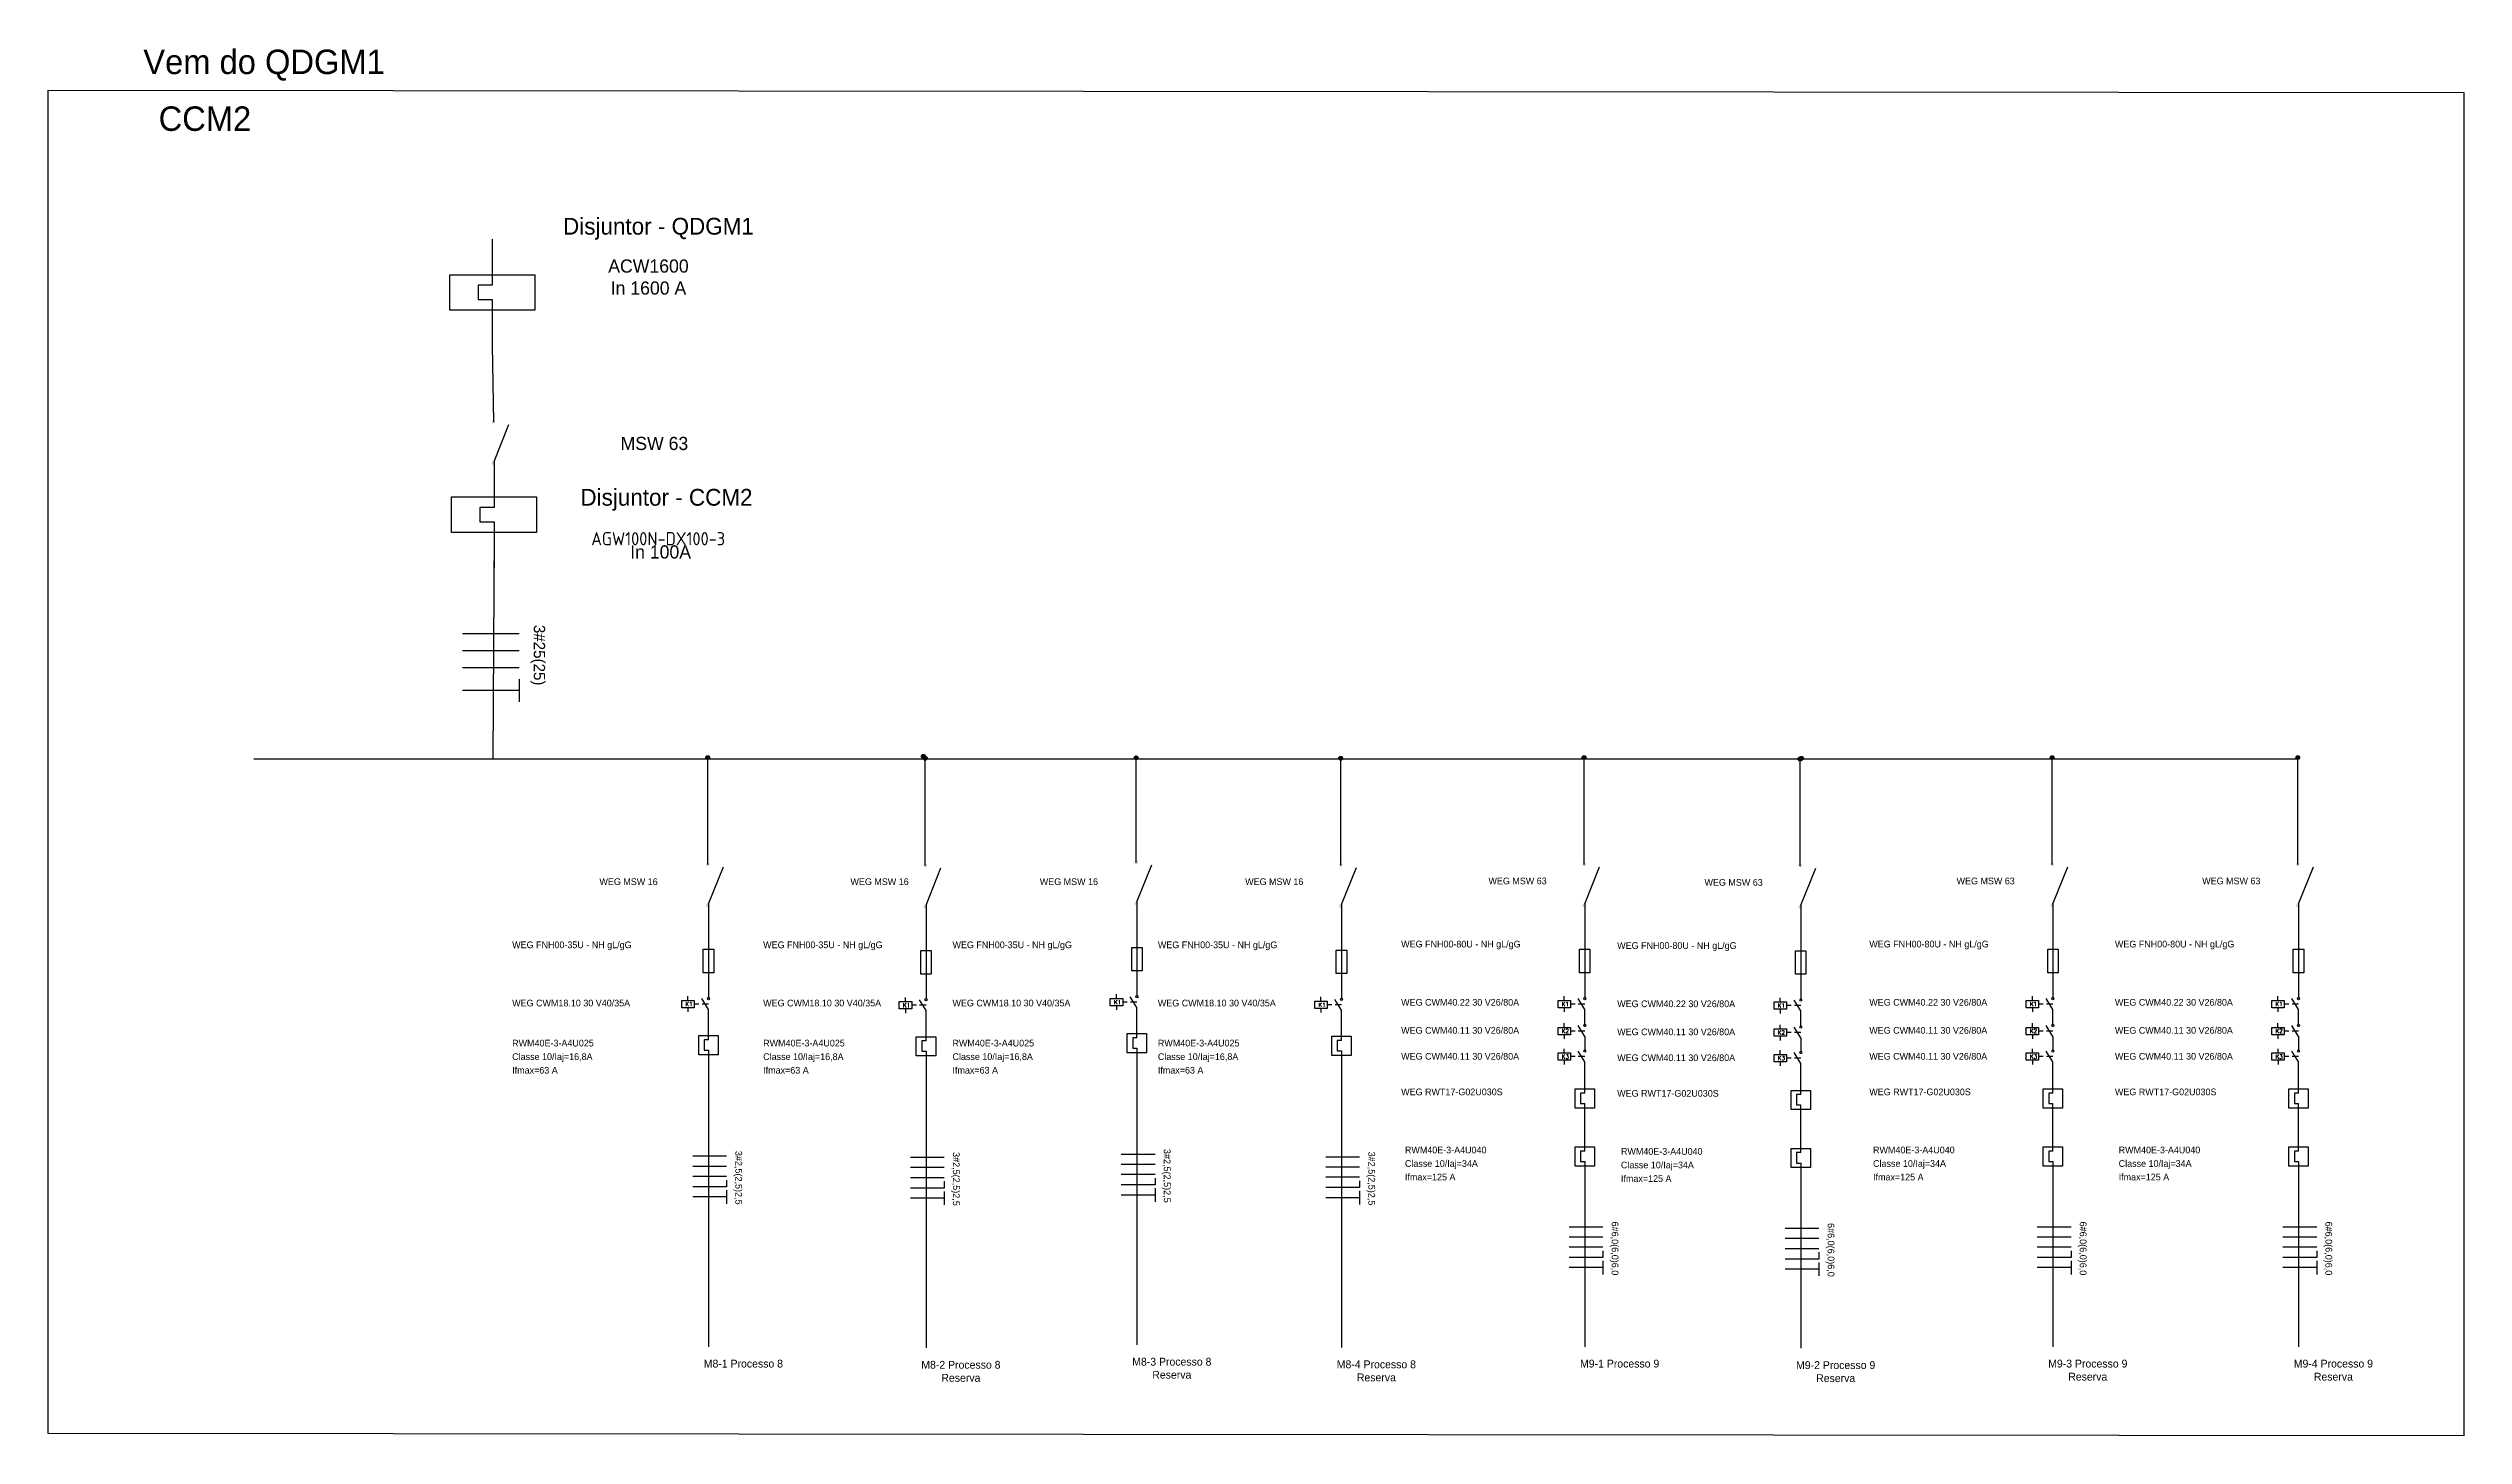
# Model space of a CAD drawing. Extents: x -646 to 641, y -554 to 322.
# Drawn here: x -592.6 to -498.9, y -85.1 to -31.3 of the extents above; entities that cross this region are included whole.
import ezdxf

# ---------------------------------------------------------------- set-up
doc = ezdxf.new("R2010")
doc.units = 0
doc.header["$MEASUREMENT"] = 0
doc.linetypes.add('DASHED2', pattern=[0.375, 0.25, -0.125])
doc.layers.add('ELET_TRIFILAR_DESENHO', color=5, linetype='Continuous', plot=False)
for name, color, linetype in [('ELET_TRIFILAR_TEXTO', 4, 'Continuous'), ('ELET_UNIFILAR_TEXTO', 4, 'Continuous'), ('ELET_UNIFILAR_TEXTO2', 6, 'Continuous'), ('ELT_UNIFILAR_DESENHO', 5, 'Continuous')]:
    doc.layers.add(name, color=color, linetype=linetype)
doc.styles.add('ARIAL', font='arial.ttf')
doc.styles.add('ROMANS', font='romans')

msp = doc.modelspace()

# ---------------------------------------------------------------- texts
at = {"layer": 'ELET_TRIFILAR_TEXTO', "char_height": 0.26, "attachment_point": 1}
for s, insert, width in [('WEG MSW 16', (-571.243, -63.5), 4.64321), ('WEG MSW 16', (-561.496, -63.5), 4.64321), ('WEG MSW 16', (-554.145, -63.5), 4.64321), ('WEG MSW 16', (-546.171, -63.5), 4.64321), ('WEG MSW 63', (-536.723, -63.471), 4.64321), ('WEG MSW 63', (-528.335, -63.528), 4.64321), ('WEG MSW 63', (-518.547, -63.471), 4.64321), ('WEG MSW 63', (-509.009, -63.471), 4.64321), ('WEG FNH00-35U - NH gL/gG ', (-574.632, -65.952), 12.48428), ('WEG FNH00-35U - NH gL/gG ', (-564.886, -65.952), 12.48428), ('WEG FNH00-35U - NH gL/gG ', (-557.535, -65.952), 12.48428), ('WEG FNH00-35U - NH gL/gG ', (-549.56, -65.952), 12.48428), ('WEG FNH00-80U - NH gL/gG ', (-540.113, -65.923), 12.48428), ('WEG FNH00-80U - NH gL/gG ', (-531.725, -65.98), 12.48428), ('WEG FNH00-80U - NH gL/gG ', (-521.936, -65.923), 12.48428), ('WEG FNH00-80U - NH gL/gG ', (-512.398, -65.923), 12.48428), ('WEG CWM18.10 30 V40/35A', (-574.632, -68.213), 12.48428), ('WEG CWM18.10 30 V40/35A', (-564.886, -68.213), 12.48428), ('WEG CWM18.10 30 V40/35A', (-557.535, -68.213), 12.48428), ('WEG CWM18.10 30 V40/35A', (-549.56, -68.213), 12.48428), ('WEG CWM40.22 30 V26/80A', (-540.113, -68.184), 12.48428), ('WEG CWM40.22 30 V26/80A', (-531.725, -68.242), 12.48428), ('WEG CWM40.22 30 V26/80A', (-521.936, -68.184), 12.48428), ('WEG CWM40.22 30 V26/80A', (-512.398, -68.184), 12.48428), ('WEG CWM40.11 30 V26/80A', (-540.113, -69.274), 12.48428), ('WEG CWM40.11 30 V26/80A', (-531.725, -69.331), 12.48428), ('WEG CWM40.11 30 V26/80A', (-521.936, -69.274), 12.48428), ('WEG CWM40.11 30 V26/80A', (-512.398, -69.274), 12.48428), ('Classe 10/Iaj=16,8A', (-574.632, -70.295), 12.48428), ('RWM40E-3-A4U025     ', (-574.632, -69.768), 12.48428), ('Classe 10/Iaj=16,8A', (-564.886, -70.295), 12.48428), ('RWM40E-3-A4U025     ', (-564.886, -69.768), 12.48428), ('Classe 10/Iaj=16,8A', (-557.535, -70.295), 12.48428), ('RWM40E-3-A4U025     ', (-557.535, -69.768), 12.48428), ('Classe 10/Iaj=16,8A', (-549.56, -70.295), 12.48428), ('RWM40E-3-A4U025     ', (-549.56, -69.768), 12.48428), ('WEG CWM40.11 30 V26/80A', (-540.113, -70.28), 12.48428), ('WEG CWM40.11 30 V26/80A', (-531.725, -70.337), 12.48428), ('WEG CWM40.11 30 V26/80A', (-521.936, -70.28), 12.48428), ('WEG CWM40.11 30 V26/80A', (-512.398, -70.28), 12.48428), ('Ifmax=63 A    ', (-574.632, -70.821), 12.48428), ('Ifmax=63 A    ', (-564.886, -70.821), 12.48428), ('Ifmax=63 A    ', (-557.535, -70.821), 12.48428), ('Ifmax=63 A    ', (-549.56, -70.821), 12.48428), ('WEG RWT17-G02U030S  ', (-540.113, -71.662), 12.48428), ('WEG RWT17-G02U030S  ', (-531.725, -71.719), 12.48428), ('WEG RWT17-G02U030S  ', (-521.936, -71.662), 12.48428), ('WEG RWT17-G02U030S  ', (-512.398, -71.662), 12.48428), ('RWM40E-3-A4U040     ', (-539.967, -73.917), 12.48428), ('RWM40E-3-A4U040     ', (-531.579, -73.974), 12.48428), ('RWM40E-3-A4U040     ', (-521.79, -73.917), 12.48428), ('RWM40E-3-A4U040     ', (-512.253, -73.917), 12.48428), ('Classe 10/Iaj=34A', (-539.967, -74.443), 12.48428), ('Ifmax=125 A    ', (-539.967, -74.969), 12.48428), ('Classe 10/Iaj=34A', (-531.579, -74.5), 12.48428), ('Ifmax=125 A    ', (-531.579, -75.027), 12.48428), ('Classe 10/Iaj=34A', (-521.79, -74.443), 12.48428), ('Ifmax=125 A    ', (-521.79, -74.969), 12.48428), ('Classe 10/Iaj=34A', (-512.253, -74.443), 12.48428), ('Ifmax=125 A    ', (-512.253, -74.969), 12.48428)]:
    msp.add_mtext(s, dxfattribs=dict(at, insert=insert, width=width))
at = {"layer": 'ELET_TRIFILAR_TEXTO', "linetype": 'Continuous', "char_height": 0.1616, "attachment_point": 1, "style": 'ROMANS'}
for s, insert in [('K1', (-567.905, -68.303)), ('K1', (-559.459, -68.348)), ('K1', (-551.269, -68.228)), ('K1', (-543.327, -68.331)), ('K1', (-533.88, -68.303)), ('K1', (-525.492, -68.36)), ('K1', (-515.703, -68.303)), ('K1', (-506.166, -68.303)), ('K2', (-533.88, -69.35)), ('K2', (-515.703, -69.35)), ('K2', (-506.165, -69.35)), ('K2', (-525.492, -69.408)), ('K3', (-533.879, -70.341)), ('K3', (-525.491, -70.399)), ('K3', (-515.703, -70.341)), ('K3', (-506.165, -70.341))]:
    msp.add_mtext_dynamic_manual_height_columns(s, width=0.45782, gutter_width=2.793, heights=[0.385], dxfattribs=dict(at, insert=insert))
at = {"layer": 'ELET_TRIFILAR_TEXTO', "char_height": 0.30428, "attachment_point": 1}
for s, insert in [('\\pxqc;M8-1 Processo 8', (-567.192, -82.191)), ('\\pxqc;M8-2 Processo 8\\PReserva', (-558.746, -82.237)), ('\\pxqc;M8-3 Processo 8\\PReserva', (-550.556, -82.117)), ('\\pxqc;M8-4 Processo 8\\PReserva', (-542.614, -82.22)), ('\\pxqc;M9-1 Processo 9', (-533.167, -82.191)), ('\\pxqc;M9-2 Processo 9\\PReserva', (-524.779, -82.249)), ('\\pxqc;M9-3 Processo 9\\PReserva', (-514.99, -82.191)), ('\\pxqc;M9-4 Processo 9\\PReserva', (-505.453, -82.191))]:
    msp.add_mtext(s, dxfattribs=dict(at, insert=insert))
at = {"layer": 'ELET_UNIFILAR_TEXTO', "ltscale": 50}
for s, p in [('Disjuntor - QDGM1', (-572.656, -38.504)), ('Disjuntor - CCM2', (-571.982, -49.029))]:
    msp.add_text(s, height=0.65174, dxfattribs=at).set_placement(p)
at = {"layer": 'ELET_UNIFILAR_TEXTO', "insert": (-588.955, -31.32), "char_height": 0.94891, "attachment_point": 1}
msp.add_mtext('Vem do QDGM1', dxfattribs=at)
at = {"layer": 'ELET_UNIFILAR_TEXTO', "insert": (-588.36, -33.526), "char_height": 0.9489, "width": 0.53406, "attachment_point": 1}
msp.add_mtext('CCM2', dxfattribs=at)
at = {"layer": 'ELET_UNIFILAR_TEXTO', "insert": (-569.34, -40.841), "char_height": 0.51241, "width": 13.9872, "attachment_point": 8, "line_spacing_factor": 0.6, "style": 'ARIAL'}
msp.add_mtext('\\pxsm1,qc;{\\Ftxt|c0;ACW1600\\P\\ps*,q*;In 1600 A }', dxfattribs=at)
at = {"layer": 'ELET_UNIFILAR_TEXTO', "color": 242, "true_color": 0xcd2027, "char_height": 0.51241, "attachment_point": 8, "line_spacing_factor": 0.6, "style": 'ARIAL'}
for s, insert, width in [('\\pxqc;{\\Ftxt|c0;\\C256;MSW 63}', (-569.109, -46.876), 13.9872), ('{\\Fisocp|c0;\\C256;AGW100N-DX100-3\\P\\pxsm1,qc;\\Ftxt|c0; In 100A }', (-568.963, -51.088), 13.04881)]:
    msp.add_mtext(s, dxfattribs=dict(at, insert=insert, width=width))
at = {"layer": 'ELET_UNIFILAR_TEXTO', "insert": (-573.354, -53.659), "char_height": 0.43921, "width": 3.43162, "attachment_point": 1, "rotation": 270}
msp.add_mtext('\\A1;3#25(25)', dxfattribs=at)
at = {"layer": 'ELET_UNIFILAR_TEXTO2', "char_height": 0.26231, "width": 2.40746, "attachment_point": 1, "rotation": 270}
for s, insert in [('\\A1;3#2,5(2,5)2,5', (-549.067, -74.008)), ('\\A1;3#2,5(2,5)2,5', (-565.703, -74.083)), ('\\A1;3#2,5(2,5)2,5', (-557.256, -74.129)), ('\\A1;3#2,5(2,5)2,5', (-541.125, -74.112)), ('\\A1;6#6,0(6,0)6,0', (-531.677, -76.828)), ('\\A1;6#6,0(6,0)6,0', (-523.29, -76.885)), ('\\A1;6#6,0(6,0)6,0', (-513.501, -76.828)), ('\\A1;6#6,0(6,0)6,0', (-503.963, -76.828))]:
    msp.add_mtext(s, dxfattribs=dict(at, insert=insert))

# ---------------------------------------------------------------- hatches: boundary and pattern name
at = {"layer": 'ELT_UNIFILAR_DESENHO', "linetype": 'Continuous', "transparency": 33554687}
h = msp.add_hatch(color=256, dxfattribs=at)
h.dxf.hatch_style = 1
h.paths.add_polyline_path([(-575.362, -47.449, 1), (-575.362, -47.31, 1)])
h.paths.add_polyline_path([(-575.359, -45.849, 1), (-575.359, -45.709, 1)])
at = {"layer": 'ELT_UNIFILAR_DESENHO', "ltscale": 50}
for points in [[(-566.964, -58.809, 1), (-567.113, -58.809, 1)], [(-566.964, -58.809, 1), (-567.113, -58.809, 1)], [(-558.592, -58.763, 1), (-558.741, -58.763, 1)], [(-558.518, -58.838, 1), (-558.666, -58.838, 1)], [(-550.328, -58.82, 1), (-550.477, -58.82, 1)], [(-542.386, -58.838, 1), (-542.535, -58.838, 1)], [(-532.939, -58.809, 1), (-533.088, -58.809, 1)], [(-532.939, -58.809, 1), (-533.088, -58.809, 1)], [(-524.551, -58.866, 1), (-524.7, -58.866, 1)], [(-524.551, -58.866, 1), (-524.7, -58.866, 1)], [(-524.492, -58.838, 1), (-524.641, -58.838, 1)], [(-514.762, -58.809, 1), (-514.911, -58.809, 1)], [(-514.762, -58.809, 1), (-514.911, -58.809, 1)], [(-505.225, -58.809, 1), (-505.373, -58.809, 1)], [(-505.225, -58.809, 1), (-505.373, -58.809, 1)]]:
    msp.add_hatch(color=256, dxfattribs=at).paths.add_polyline_path(points)
at = {"layer": 'ELT_UNIFILAR_DESENHO', "linetype": 'Continuous', "transparency": 33554687}
h = msp.add_hatch(color=256, dxfattribs=at)
h.dxf.hatch_style = 1
h.paths.add_polyline_path([(-550.399, -64.55, 1), (-550.399, -64.411, 1)])
h.paths.add_polyline_path([(-550.396, -62.95, 1), (-550.396, -62.81, 1)])
h = msp.add_hatch(color=256, dxfattribs=at)
h.dxf.hatch_style = 1
h.paths.add_polyline_path([(-567.036, -64.625, 1), (-567.036, -64.485, 1)])
h.paths.add_polyline_path([(-567.032, -63.025, 1), (-567.032, -62.885, 1)])
h = msp.add_hatch(color=256, dxfattribs=at)
h.dxf.hatch_style = 1
h.paths.add_polyline_path([(-558.589, -64.67, 1), (-558.589, -64.531, 1)])
h.paths.add_polyline_path([(-558.586, -63.07, 1), (-558.586, -62.93, 1)])
h = msp.add_hatch(color=256, dxfattribs=at)
h.dxf.hatch_style = 1
h.paths.add_polyline_path([(-542.458, -64.654, 1), (-542.458, -64.514, 1)])
h.paths.add_polyline_path([(-542.454, -63.053, 1), (-542.454, -62.913, 1)])
h = msp.add_hatch(color=256, dxfattribs=at)
h.dxf.hatch_style = 1
h.paths.add_polyline_path([(-533.01, -64.625, 1), (-533.01, -64.485, 1)])
h.paths.add_polyline_path([(-533.007, -63.025, 1), (-533.007, -62.885, 1)])
h = msp.add_hatch(color=256, dxfattribs=at)
h.dxf.hatch_style = 1
h.paths.add_polyline_path([(-524.622, -64.682, 1), (-524.622, -64.542, 1)])
h.paths.add_polyline_path([(-524.619, -63.082, 1), (-524.619, -62.942, 1)])
h = msp.add_hatch(color=256, dxfattribs=at)
h.dxf.hatch_style = 1
h.paths.add_polyline_path([(-514.834, -64.625, 1), (-514.834, -64.485, 1)])
h.paths.add_polyline_path([(-514.83, -63.025, 1), (-514.83, -62.885, 1)])
h = msp.add_hatch(color=256, dxfattribs=at)
h.dxf.hatch_style = 1
h.paths.add_polyline_path([(-505.296, -64.625, 1), (-505.296, -64.485, 1)])
h.paths.add_polyline_path([(-505.293, -63.025, 1), (-505.293, -62.885, 1)])

# ---------------------------------------------------------------- linework, layer by layer
at = {"layer": 'ELET_TRIFILAR_DESENHO'}
for p, q in [((-567.01, -64.49), (-567.01, -68.131)), ((-558.563, -64.536), (-558.563, -68.177)), ((-550.373, -64.416), (-550.373, -68.056)), ((-542.432, -64.519), (-542.432, -68.16)), ((-532.984, -64.49), (-532.984, -68.131)), ((-524.596, -64.547), (-524.596, -68.188)), ((-514.808, -64.49), (-514.808, -68.131)), ((-505.27, -64.49), (-505.27, -68.131)), ((-567.01, -79.364), (-567.01, -81.69)), ((-558.563, -79.41), (-558.563, -81.736)), ((-550.373, -79.29), (-550.373, -81.616)), ((-542.432, -79.393), (-542.432, -81.719)), ((-532.984, -79.364), (-532.984, -81.69)), ((-524.596, -79.421), (-524.596, -81.748)), ((-514.808, -79.364), (-514.808, -81.69)), ((-505.27, -79.364), (-505.27, -81.69))]:
    msp.add_line(p, q, dxfattribs=at)
at = {"layer": 'ELET_TRIFILAR_DESENHO', "linetype": 'Continuous'}
for p, q in [((-567.806, -68.24), (-567.806, -68.078)), ((-567.01, -68.592), (-567.268, -68.171)), ((-567.051, -68.131), (-566.969, -68.131)), ((-559.36, -68.285), (-559.36, -68.124)), ((-558.563, -68.638), (-558.821, -68.217)), ((-558.604, -68.177), (-558.522, -68.177)), ((-551.17, -68.165), (-551.17, -68.003)), ((-551.17, -68.45), (-551.17, -68.611)), ((-550.373, -68.518), (-550.631, -68.097)), ((-550.414, -68.056), (-550.332, -68.056)), ((-543.228, -68.268), (-543.228, -68.107)), ((-542.432, -68.621), (-542.69, -68.2)), ((-542.473, -68.16), (-542.391, -68.16)), ((-533.781, -68.24), (-533.781, -68.078)), ((-532.984, -68.592), (-533.242, -68.171)), ((-533.025, -68.131), (-532.943, -68.131)), ((-525.393, -68.297), (-525.393, -68.135)), ((-524.596, -68.65), (-524.854, -68.229)), ((-524.637, -68.188), (-524.555, -68.188)), ((-515.604, -68.24), (-515.604, -68.078)), ((-514.808, -68.592), (-515.066, -68.171)), ((-514.848, -68.131), (-514.767, -68.131)), ((-506.067, -68.24), (-506.067, -68.078)), ((-505.27, -68.592), (-505.528, -68.171)), ((-505.311, -68.131), (-505.229, -68.131)), ((-567.806, -68.524), (-567.806, -68.686)), ((-559.36, -68.57), (-559.36, -68.731)), ((-543.228, -68.553), (-543.228, -68.714)), ((-533.781, -68.524), (-533.781, -68.686)), ((-533.781, -69.287), (-533.781, -69.126)), ((-532.984, -69.64), (-533.242, -69.219)), ((-533.025, -69.179), (-532.943, -69.179)), ((-525.393, -68.581), (-525.393, -68.743)), ((-525.393, -69.345), (-525.393, -69.183)), ((-524.596, -69.697), (-524.854, -69.277)), ((-524.637, -69.236), (-524.555, -69.236)), ((-515.604, -68.524), (-515.604, -68.686)), ((-515.604, -69.287), (-515.604, -69.126)), ((-514.808, -69.64), (-515.066, -69.219)), ((-514.848, -69.179), (-514.767, -69.179)), ((-506.067, -68.524), (-506.067, -68.686)), ((-506.067, -69.287), (-506.067, -69.126)), ((-505.27, -69.64), (-505.528, -69.219)), ((-505.311, -69.179), (-505.229, -69.179)), ((-567.01, -69.766), (-567.171, -69.766)), ((-567.171, -69.766), (-567.171, -70.169)), ((-567.171, -70.169), (-567.01, -70.169)), ((-558.563, -69.811), (-558.725, -69.811)), ((-558.725, -69.811), (-558.725, -70.215)), ((-558.725, -70.215), (-558.563, -70.215)), ((-550.373, -69.691), (-550.535, -69.691)), ((-550.535, -69.691), (-550.535, -70.095)), ((-550.535, -70.095), (-550.373, -70.095)), ((-542.432, -69.794), (-542.593, -69.794)), ((-542.593, -69.794), (-542.593, -70.198)), ((-542.593, -70.198), (-542.432, -70.198)), ((-533.781, -69.572), (-533.781, -69.733)), ((-533.781, -70.278), (-533.781, -70.116)), ((-532.984, -70.631), (-533.242, -70.21)), ((-533.025, -70.169), (-532.943, -70.169)), ((-525.393, -69.629), (-525.393, -69.791)), ((-525.393, -70.335), (-525.393, -70.174)), ((-524.596, -70.688), (-524.854, -70.267)), ((-524.637, -70.227), (-524.555, -70.227)), ((-515.604, -69.572), (-515.604, -69.733)), ((-515.604, -70.278), (-515.604, -70.116)), ((-514.808, -70.631), (-515.066, -70.21)), ((-514.848, -70.169), (-514.767, -70.169)), ((-506.067, -69.572), (-506.067, -69.733)), ((-506.066, -70.278), (-506.066, -70.116)), ((-505.27, -70.631), (-505.528, -70.21)), ((-505.311, -70.169), (-505.229, -70.169)), ((-533.781, -70.563), (-533.781, -70.724)), ((-525.393, -70.62), (-525.393, -70.781)), ((-515.604, -70.563), (-515.604, -70.724)), ((-506.066, -70.563), (-506.066, -70.724)), ((-532.984, -71.838), (-533.146, -71.838)), ((-533.146, -71.838), (-533.146, -72.242)), ((-524.596, -71.896), (-524.758, -71.896)), ((-524.758, -71.896), (-524.758, -72.3)), ((-514.808, -71.838), (-514.969, -71.838)), ((-514.969, -71.838), (-514.969, -72.242)), ((-505.27, -71.838), (-505.432, -71.838)), ((-505.432, -71.838), (-505.432, -72.242)), ((-533.146, -72.242), (-532.984, -72.242)), ((-524.758, -72.3), (-524.596, -72.3)), ((-514.969, -72.242), (-514.808, -72.242)), ((-505.432, -72.242), (-505.27, -72.242)), ((-532.984, -74.094), (-533.146, -74.094)), ((-533.146, -74.094), (-533.146, -74.498)), ((-533.146, -74.498), (-532.984, -74.498)), ((-524.596, -74.151), (-524.758, -74.151)), ((-524.758, -74.151), (-524.758, -74.555)), ((-524.758, -74.555), (-524.596, -74.555)), ((-514.808, -74.094), (-514.969, -74.094)), ((-514.969, -74.094), (-514.969, -74.498)), ((-514.969, -74.498), (-514.808, -74.498)), ((-505.27, -74.094), (-505.432, -74.094)), ((-505.432, -74.094), (-505.432, -74.498)), ((-505.432, -74.498), (-505.27, -74.498))]:
    msp.add_line(p, q, dxfattribs=at)
at = {"layer": 'ELET_TRIFILAR_DESENHO', "linetype": 'DASHED2'}
for p, q in [((-567.01, -68.382), (-567.564, -68.382)), ((-558.563, -68.427), (-559.117, -68.427)), ((-550.373, -68.307), (-550.927, -68.307)), ((-542.432, -68.41), (-542.986, -68.41)), ((-532.984, -68.382), (-533.538, -68.382)), ((-524.596, -68.439), (-525.15, -68.439)), ((-514.808, -68.382), (-515.362, -68.382)), ((-505.27, -68.382), (-505.824, -68.382)), ((-532.984, -69.43), (-533.538, -69.43)), ((-524.596, -69.487), (-525.15, -69.487)), ((-514.808, -69.43), (-515.362, -69.43)), ((-505.27, -69.43), (-505.824, -69.43)), ((-532.984, -70.42), (-533.538, -70.42)), ((-524.596, -70.478), (-525.15, -70.478)), ((-514.808, -70.42), (-515.362, -70.42)), ((-505.27, -70.42), (-505.824, -70.42))]:
    msp.add_line(p, q, dxfattribs=at)
at = {"layer": 'ELET_TRIFILAR_DESENHO', "linetype": 'Continuous'}
for points in [[(-568.049, -68.24), (-567.564, -68.24), (-567.564, -68.524), (-568.049, -68.524)], [(-559.602, -68.285), (-559.117, -68.285), (-559.117, -68.57), (-559.602, -68.57)], [(-551.412, -68.165), (-550.927, -68.165), (-550.927, -68.45), (-551.412, -68.45)], [(-543.471, -68.268), (-542.986, -68.268), (-542.986, -68.553), (-543.471, -68.553)], [(-534.023, -68.24), (-533.538, -68.24), (-533.538, -68.524), (-534.023, -68.524)], [(-525.635, -68.297), (-525.15, -68.297), (-525.15, -68.581), (-525.635, -68.581)], [(-515.847, -68.24), (-515.362, -68.24), (-515.362, -68.524), (-515.847, -68.524)], [(-506.309, -68.24), (-505.824, -68.24), (-505.824, -68.524), (-506.309, -68.524)], [(-534.023, -69.287), (-533.538, -69.287), (-533.538, -69.572), (-534.023, -69.572)], [(-525.635, -69.345), (-525.15, -69.345), (-525.15, -69.629), (-525.635, -69.629)], [(-515.847, -69.287), (-515.362, -69.287), (-515.362, -69.572), (-515.847, -69.572)], [(-506.309, -69.287), (-505.824, -69.287), (-505.824, -69.572), (-506.309, -69.572)], [(-534.023, -70.278), (-533.538, -70.278), (-533.538, -70.563), (-534.023, -70.563)], [(-525.635, -70.335), (-525.15, -70.335), (-525.15, -70.62), (-525.635, -70.62)], [(-515.846, -70.278), (-515.362, -70.278), (-515.362, -70.563), (-515.846, -70.563)], [(-506.309, -70.278), (-505.824, -70.278), (-505.824, -70.563), (-506.309, -70.563)]]:
    msp.add_lwpolyline(points, close=True, dxfattribs=at)
for points in [[(-566.632, -70.348), (-567.387, -70.348), (-567.387, -69.604), (-566.632, -69.604)], [(-558.185, -70.394), (-558.941, -70.394), (-558.941, -69.65), (-558.185, -69.65)], [(-549.996, -70.273), (-550.751, -70.273), (-550.751, -69.53), (-549.996, -69.53)], [(-542.054, -70.377), (-542.809, -70.377), (-542.809, -69.633), (-542.054, -69.633)], [(-532.607, -72.421), (-533.362, -72.421), (-533.362, -71.677), (-532.607, -71.677)], [(-524.219, -72.478), (-524.974, -72.478), (-524.974, -71.734), (-524.219, -71.734)], [(-514.43, -72.421), (-515.185, -72.421), (-515.185, -71.677), (-514.43, -71.677)], [(-504.892, -72.421), (-505.648, -72.421), (-505.648, -71.677), (-504.892, -71.677)], [(-532.607, -74.676), (-533.362, -74.676), (-533.362, -73.932), (-532.607, -73.932)], [(-524.219, -74.733), (-524.974, -74.733), (-524.974, -73.99), (-524.219, -73.99)], [(-514.43, -74.676), (-515.185, -74.676), (-515.185, -73.932), (-514.43, -73.932)], [(-504.892, -74.676), (-505.648, -74.676), (-505.648, -73.932), (-504.892, -73.932)]]:
    msp.add_lwpolyline(points, dxfattribs=at)
for centre in [(-567.01, -68.171), (-558.563, -68.217), (-550.373, -68.097), (-542.432, -68.2), (-532.984, -68.171), (-524.596, -68.229), (-514.808, -68.171), (-505.27, -68.171), (-532.984, -69.219), (-524.596, -69.277), (-514.808, -69.219), (-505.27, -69.219), (-532.984, -70.21), (-524.596, -70.267), (-514.808, -70.21), (-505.27, -70.21)]:
    msp.add_circle(centre, 0.0404, dxfattribs=at)
at = {"layer": 'ELET_UNIFILAR_TEXTO2'}
for p, q in [((-566.304, -74.294), (-567.615, -74.294)), ((-566.304, -74.687), (-567.615, -74.687)), ((-557.857, -74.34), (-559.169, -74.34)), ((-557.857, -74.733), (-559.169, -74.733)), ((-549.667, -74.22), (-550.979, -74.22)), ((-549.667, -74.613), (-550.979, -74.613)), ((-549.667, -75.006), (-550.979, -75.006)), ((-541.726, -74.323), (-543.037, -74.323)), ((-541.726, -74.716), (-543.037, -74.716)), ((-566.304, -75.081), (-567.615, -75.081)), ((-566.304, -75.48), (-567.615, -75.48)), ((-566.304, -75.872), (-567.615, -75.872)), ((-566.304, -75.217), (-566.304, -75.48)), ((-566.304, -75.609), (-566.304, -76.134)), ((-557.857, -75.127), (-559.169, -75.127)), ((-557.857, -75.525), (-559.169, -75.525)), ((-557.857, -75.917), (-559.169, -75.917)), ((-557.857, -75.263), (-557.857, -75.525)), ((-557.857, -75.655), (-557.857, -76.18)), ((-549.667, -75.405), (-550.979, -75.405)), ((-549.667, -75.797), (-550.979, -75.797)), ((-549.667, -75.143), (-549.667, -75.405)), ((-549.667, -75.535), (-549.667, -76.059)), ((-541.726, -75.11), (-543.037, -75.11)), ((-541.726, -75.508), (-543.037, -75.508)), ((-541.726, -75.9), (-543.037, -75.9)), ((-541.726, -75.246), (-541.726, -75.508)), ((-541.726, -75.638), (-541.726, -76.163)), ((-532.278, -77.039), (-533.59, -77.039)), ((-532.278, -77.432), (-533.59, -77.432)), ((-532.278, -77.826), (-533.59, -77.826)), ((-523.89, -77.096), (-525.202, -77.096)), ((-523.89, -77.49), (-525.202, -77.49)), ((-514.102, -77.039), (-515.413, -77.039)), ((-514.102, -77.432), (-515.413, -77.432)), ((-514.102, -77.826), (-515.413, -77.826)), ((-504.564, -77.039), (-505.876, -77.039)), ((-504.564, -77.432), (-505.876, -77.432)), ((-504.564, -77.826), (-505.876, -77.826)), ((-532.278, -78.225), (-533.59, -78.225)), ((-532.278, -78.616), (-533.59, -78.616)), ((-532.278, -77.962), (-532.278, -78.225)), ((-532.278, -78.354), (-532.278, -78.879)), ((-523.89, -77.883), (-525.202, -77.883)), ((-523.89, -78.282), (-525.202, -78.282)), ((-523.89, -78.674), (-525.202, -78.674)), ((-523.89, -78.02), (-523.89, -78.282)), ((-523.89, -78.411), (-523.89, -78.936)), ((-514.102, -78.225), (-515.413, -78.225)), ((-514.102, -78.616), (-515.413, -78.616)), ((-514.102, -77.962), (-514.102, -78.225)), ((-514.102, -78.354), (-514.102, -78.879)), ((-504.564, -78.225), (-505.876, -78.225)), ((-504.564, -78.616), (-505.876, -78.616)), ((-504.564, -77.962), (-504.564, -78.225)), ((-504.564, -78.354), (-504.564, -78.879))]:
    msp.add_line(p, q, dxfattribs=at)
at = {"layer": 'ELT_UNIFILAR_DESENHO', "ltscale": 50}
for p, q in [((-575.407, -38.683), (-575.407, -40.059)), ((-575.407, -40.059), (-575.407, -40.472)), ((-575.958, -40.472), (-575.958, -41.023)), ((-575.407, -40.472), (-575.958, -40.472)), ((-575.958, -41.023), (-575.407, -41.023)), ((-575.407, -41.023), (-575.407, -41.436)), ((-575.407, -41.436), (-575.407, -42.812)), ((-575.336, -47.315), (-575.336, -48.691)), ((-575.336, -48.691), (-575.336, -49.104)), ((-575.887, -49.104), (-575.887, -49.655)), ((-575.336, -49.104), (-575.887, -49.104)), ((-575.887, -49.655), (-575.336, -49.655)), ((-575.336, -49.655), (-575.336, -50.068)), ((-575.336, -50.068), (-575.336, -51.444)), ((-584.667, -58.855), (-505.24, -58.855))]:
    msp.add_line(p, q, dxfattribs=at)
at = {"layer": 'ELT_UNIFILAR_DESENHO', "linetype": 'Continuous'}
for p, q in [((-575.407, -42.812), (-575.361, -45.775)), ((-575.336, -47.315), (-574.758, -45.875)), ((-567.01, -64.49), (-566.431, -63.05)), ((-558.563, -64.536), (-557.985, -63.096)), ((-550.373, -64.416), (-549.795, -62.976)), ((-542.432, -64.519), (-541.853, -63.079)), ((-532.984, -64.49), (-532.406, -63.05)), ((-524.596, -64.547), (-524.018, -63.107)), ((-514.808, -64.49), (-514.229, -63.05)), ((-505.27, -64.49), (-504.692, -63.05))]:
    msp.add_line(p, q, dxfattribs=at)
at = {"layer": 'ELT_UNIFILAR_DESENHO'}
for p, q in [((-575.336, -50.068), (-575.384, -58.855)), ((-574.36, -54.012), (-576.556, -54.012)), ((-574.36, -54.671), (-576.556, -54.671)), ((-574.36, -55.33), (-576.556, -55.33)), ((-574.36, -56.205), (-576.556, -56.205)), ((-574.36, -55.766), (-574.36, -56.645)), ((-567.039, -62.957), (-567.039, -58.809)), ((-558.592, -62.986), (-558.592, -58.838)), ((-558.592, -63.003), (-558.592, -58.855)), ((-550.402, -62.883), (-550.402, -58.734)), ((-542.461, -62.986), (-542.461, -58.838)), ((-533.013, -62.957), (-533.013, -58.809)), ((-524.625, -63.014), (-524.625, -58.866)), ((-514.837, -62.957), (-514.837, -58.809)), ((-505.299, -62.957), (-505.299, -58.809)), ((-567.039, -62.957), (-567.039, -60.547)), ((-558.592, -62.986), (-558.592, -60.576)), ((-558.592, -63.003), (-558.592, -60.593)), ((-550.402, -62.883), (-550.402, -60.472)), ((-542.461, -62.986), (-542.461, -60.576)), ((-533.013, -62.957), (-533.013, -60.547)), ((-524.625, -63.014), (-524.625, -60.604)), ((-514.837, -62.957), (-514.837, -60.547)), ((-505.299, -62.957), (-505.299, -60.547)), ((-567.01, -69.766), (-567.01, -68.592)), ((-558.563, -69.811), (-558.563, -68.638)), ((-550.373, -69.691), (-550.373, -68.518)), ((-542.432, -69.794), (-542.432, -68.621)), ((-532.984, -69.179), (-532.984, -68.592)), ((-524.596, -69.236), (-524.596, -68.65)), ((-514.808, -69.179), (-514.808, -68.592)), ((-505.27, -69.179), (-505.27, -68.592)), ((-567.387, -69.604), (-567.01, -69.604)), ((-567.01, -69.604), (-566.632, -69.604)), ((-567.01, -70.169), (-567.01, -79.364)), ((-566.632, -69.604), (-566.632, -70.348)), ((-558.941, -69.65), (-558.563, -69.65)), ((-558.563, -69.65), (-558.185, -69.65)), ((-558.563, -70.215), (-558.563, -79.41)), ((-558.185, -69.65), (-558.185, -70.394)), ((-550.751, -69.53), (-550.373, -69.53)), ((-550.373, -69.53), (-549.996, -69.53)), ((-550.373, -70.095), (-550.373, -79.29)), ((-549.996, -69.53), (-549.996, -70.273)), ((-542.809, -69.633), (-542.432, -69.633)), ((-542.432, -69.633), (-542.054, -69.633)), ((-542.432, -70.198), (-542.432, -79.393)), ((-542.054, -69.633), (-542.054, -70.377)), ((-532.984, -69.64), (-532.984, -70.169)), ((-524.596, -69.697), (-524.596, -70.227)), ((-514.808, -69.64), (-514.807, -70.169)), ((-505.27, -69.64), (-505.27, -70.169)), ((-532.984, -71.838), (-532.984, -70.631)), ((-524.596, -71.896), (-524.596, -70.688)), ((-514.808, -71.838), (-514.808, -70.631)), ((-505.27, -71.838), (-505.27, -70.631)), ((-533.362, -71.677), (-532.984, -71.677)), ((-532.984, -71.677), (-532.607, -71.677)), ((-532.607, -71.677), (-532.607, -72.421)), ((-524.974, -71.734), (-524.596, -71.734)), ((-524.596, -71.734), (-524.219, -71.734)), ((-524.219, -71.734), (-524.219, -72.478)), ((-515.185, -71.677), (-514.808, -71.677)), ((-514.808, -71.677), (-514.43, -71.677)), ((-514.43, -71.677), (-514.43, -72.421)), ((-505.648, -71.677), (-505.27, -71.677)), ((-505.27, -71.677), (-504.892, -71.677)), ((-504.892, -71.677), (-504.892, -72.421)), ((-532.984, -74.094), (-532.984, -72.242)), ((-524.596, -74.151), (-524.596, -72.3)), ((-514.808, -74.094), (-514.808, -72.242)), ((-505.27, -74.094), (-505.27, -72.242)), ((-533.362, -73.932), (-532.984, -73.932)), ((-532.984, -73.932), (-532.607, -73.932)), ((-532.607, -73.932), (-532.607, -74.676)), ((-524.974, -73.99), (-524.596, -73.99)), ((-524.596, -73.99), (-524.219, -73.99)), ((-524.219, -73.99), (-524.219, -74.733)), ((-515.185, -73.932), (-514.808, -73.932)), ((-514.808, -73.932), (-514.43, -73.932)), ((-514.43, -73.932), (-514.43, -74.676)), ((-505.648, -73.932), (-505.27, -73.932)), ((-505.27, -73.932), (-504.892, -73.932)), ((-504.892, -73.932), (-504.892, -74.676)), ((-532.984, -74.498), (-532.984, -79.364)), ((-524.596, -74.555), (-524.596, -79.421)), ((-514.808, -74.498), (-514.808, -79.364)), ((-505.27, -74.498), (-505.27, -79.364))]:
    msp.add_line(p, q, dxfattribs=at)
for points in [[(-592.643, -32.898), (-498.856, -32.979), (-498.856, -85.142), (-592.643, -85.061)], [(-577.059, -40.059), (-573.755, -40.059), (-573.755, -41.436), (-577.059, -41.436)], [(-577.059, -40.059), (-573.755, -40.059), (-573.755, -41.436), (-577.059, -41.436)], [(-577.059, -40.059), (-573.755, -40.059), (-573.755, -41.436), (-577.059, -41.436)], [(-577.059, -40.059), (-573.755, -40.059), (-573.755, -41.436), (-577.059, -41.436)], [(-576.988, -48.691), (-573.685, -48.691), (-573.685, -50.068), (-576.988, -50.068)], [(-576.988, -48.691), (-573.685, -48.691), (-573.685, -50.068), (-576.988, -50.068)], [(-576.988, -48.691), (-573.685, -48.691), (-573.685, -50.068), (-576.988, -50.068)], [(-576.988, -48.691), (-573.685, -48.691), (-573.685, -50.068), (-576.988, -50.068)], [(-566.807, -67.169), (-567.212, -67.169), (-567.212, -66.254), (-566.807, -66.254)], [(-558.361, -67.215), (-558.766, -67.215), (-558.766, -66.3), (-558.361, -66.3)], [(-550.171, -67.095), (-550.576, -67.095), (-550.576, -66.18), (-550.171, -66.18)], [(-542.229, -67.198), (-542.634, -67.198), (-542.634, -66.283), (-542.229, -66.283)], [(-532.782, -67.169), (-533.187, -67.169), (-533.187, -66.254), (-532.782, -66.254)], [(-524.394, -67.227), (-524.799, -67.227), (-524.799, -66.312), (-524.394, -66.312)], [(-514.605, -67.169), (-515.01, -67.169), (-515.01, -66.254), (-514.605, -66.254)], [(-505.068, -67.169), (-505.473, -67.169), (-505.473, -66.254), (-505.068, -66.254)]]:
    msp.add_lwpolyline(points, close=True, dxfattribs=at)
at = {"layer": 'ELT_UNIFILAR_DESENHO', "ltscale": 50}
for centre in [(-567.039, -58.809), (-558.666, -58.763), (-558.592, -58.838), (-550.402, -58.82), (-542.461, -58.838), (-533.013, -58.809), (-524.625, -58.866), (-524.566, -58.838), (-514.837, -58.809), (-505.299, -58.809)]:
    msp.add_circle(centre, 0.0744, dxfattribs=at)

msp.set_redraw_order([(e.dxf.handle, doc.entitydb.next_handle()) for e in msp.query("TEXT MTEXT ATTDEF DIMENSION ARC_DIMENSION")])  # texts and dimensions are drawn at this point

doc.saveas('drawing.dxf')
